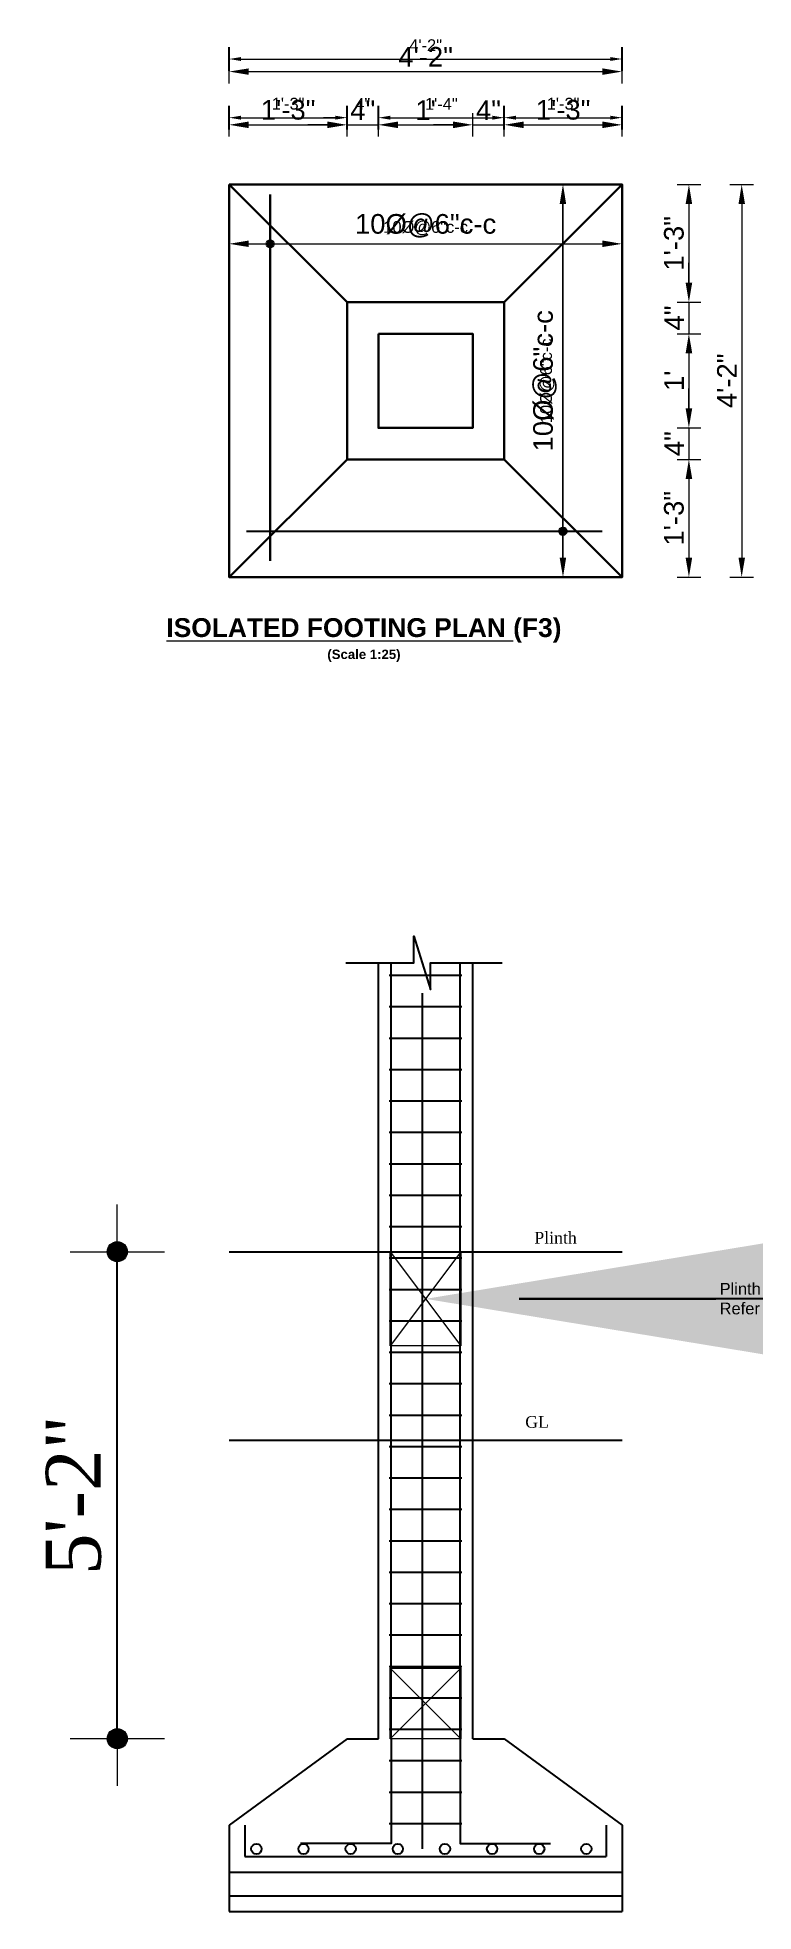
# Model space of a CAD drawing. Header units: inches. Extents: x 897 to 49934, y -34925 to -18564.
# Drawn here: x 24308.6 to 24399.7, y -33831 to -33592.4 of the extents above; entities that cross this region are included whole.
import ezdxf
from ezdxf import colors
from ezdxf.entities.mleader import LeaderData, LeaderLine
from ezdxf.math import Vec2, Vec3

# ---------------------------------------------------------------- set-up
doc = ezdxf.new("R2010")
doc.units = ezdxf.units.IN
doc.header["$LTSCALE"] = 35
doc.header["$MEASUREMENT"] = 0
doc.header["$PDMODE"] = 34
doc.layers.add('DW', color=10, linetype='Continuous')
for name, color, linetype, lineweight in [('IES_WR_Dimension', 7, 'Continuous', 15), ('IES_WR_Rebar-Main', 1, 'Continuous', 30), ('IES_WR_Stirrups', 6, 'Continuous', 25), ('IES_WR_Text Structure', 70, 'Continuous', 20), ('SES-Access Road', 2, 'Continuous', 15), ('SES-DIMENSION', 142, 'Continuous', 13), ('SES-Leader', 2, 'Continuous', 15), ('SES-Wall Plan', 6, 'Continuous', 30), ('TEXT', 231, 'Continuous', 20)]:
    doc.layers.add(name, color=color, linetype=linetype, lineweight=lineweight)
doc.styles.add('7 INCH', font='times.ttf', dxfattribs={"height": 7})
doc.styles.add('Arial', font='arial.ttf')
doc.styles.add('Arial Annotation', font='arial.ttf', dxfattribs={"height": 0.06})
doc.styles.get("Standard").update_dxf_attribs({"font": 'arial.ttf'})
doc.dimstyles.new('7 INCH', dxfattribs={"dimscale": 0, "dimtxt": 7, "dimasz": 1, "dimexe": 2, "dimexo": 9, "dimgap": 2, "dimtad": 1, "dimdec": 0, "dimzin": 3, "dimdsep": 46, "dimlunit": 4, "dimtxsty": '7 INCH', "dimblk": 'DIM', "dimcen": 3, "dimdle": 3, "dimse1": 1, "dimse2": 1, "dimclrd": 256, "dimclre": 256, "dimclrt": 7, "dimadec": 1, "dimazin": 2, "dimtfac": 1, "dimtdec": 0, "dimtix": 1, "dimtofl": 0, "dimtmove": 2, "dimatfit": 3, "dimldrblk": 'ARW', "dimfxl": 2, "dimfrac": 2, "dimtolj": 2, "dimtzin": 0, "dimarcsym": 0})
doc.dimstyles.new('ISO-25', dxfattribs={"dimtxt": 2.5, "dimasz": 2.5, "dimexe": 1.5, "dimexo": 0.625, "dimtad": 1, "dimdec": 0, "dimlunit": 4, "dimtxsty": 'Standard', "dimcen": 2.5, "dimclrd": 256, "dimclre": 256, "dimclrt": 3, "dimadec": 0, "dimazin": 0, "dimtfac": 1, "dimtdec": 0, "dimtix": 1, "dimtmove": 0, "dimatfit": 3, "dimfxl": 1.5, "dimfxlon": 1, "dimlwd": -1, "dimlwe": -1, "dimarcsym": 0})
doc.dimstyles.new('SECS', dxfattribs={"dimtxt": 0.06, "dimasz": 0.06, "dimexe": 0.06, "dimexo": 0, "dimgap": 0.04, "dimtad": 1, "dimdec": 0, "dimzin": 3, "dimdsep": 46, "dimlunit": 4, "dimtxsty": 'Arial', "dimcen": 1.25, "dimclrd": 256, "dimclrt": 3, "dimadec": 0, "dimazin": 0, "dimtfac": 1, "dimtdec": 0, "dimtix": 1, "dimtofl": 0, "dimtmove": 2, "dimatfit": 1, "dimfxl": 0.06, "dimfxlon": 1, "dimtolj": 1, "dimtzin": 0, "dimlwd": -1, "dimarcsym": 0})

msp = doc.modelspace()

# ---------------------------------------------------------------- texts
at = {"layer": 'IES_WR_Text Structure', "insert": (24319.46, -33666.34), "char_height": 2.4, "width": 61.3817, "attachment_point": 1, "style": 'Arial Annotation'}
msp.add_mtext('\\pxqc;{\\fArial|b1|i0|c0|p34;\\LISOLATED FOOTING PLAN\\l (F3)\\P\\H0.5x;(Scale 1:25)}', dxfattribs=at)
at = {"layer": 'TEXT', "style": '7 INCH'}
for s, p in [('Plinth', (24371.83, -33745.97)), ('GL', (24370.68, -33769.42))]:
    msp.add_text(s, height=1.5, dxfattribs=at).set_placement(p)

# ---------------------------------------------------------------- blocks, each defined once
blk = doc.blocks.new('*D896')
at = {"layer": 'Defpoints', "color": 0, "transparency": 16777216}
for p in [(24333, -33618.68), (24383, -33618.68), (24383, -33618.68)]:
    blk.add_point(p, dxfattribs=at)
at = {"layer": 'SES-DIMENSION', "transparency": 16777216}
for p, q in [((24333, -33618.68), (24333, -33617.18)), ((24383, -33618.68), (24383, -33617.18)), ((24335.5, -33618.68), (24380.5, -33618.68))]:
    blk.add_line(p, q, dxfattribs=at)
for points in [[(24335.5, -33618.26), (24335.5, -33619.09), (24333, -33618.68)], [(24380.5, -33618.26), (24380.5, -33619.09), (24383, -33618.68)]]:
    blk.add_solid(points, dxfattribs=at)
at = {"layer": 'SES-DIMENSION', "color": 3, "transparency": 16777216, "insert": (24358, -33616.39), "char_height": 2.5, "attachment_point": 5}
blk.add_mtext('10%%C@6"c-c', dxfattribs=at)
blk = doc.blocks.new('*D897')
at = {"layer": 'Defpoints', "color": 0, "transparency": 16777216}
for p in [(24375.48, -33611.12), (24383, -33611.12), (24383, -33661.12)]:
    blk.add_point(p, dxfattribs=at)
at = {"layer": 'SES-DIMENSION', "transparency": 16777216}
for p, q in [((24376.98, -33611.12), (24373.98, -33611.12)), ((24375.48, -33658.62), (24375.48, -33613.62)), ((24376.98, -33661.12), (24373.98, -33661.12))]:
    blk.add_line(p, q, dxfattribs=at)
for points in [[(24375.06, -33613.62), (24375.89, -33613.62), (24375.48, -33611.12)], [(24375.06, -33658.62), (24375.89, -33658.62), (24375.48, -33661.12)]]:
    blk.add_solid(points, dxfattribs=at)
at = {"layer": 'SES-DIMENSION', "color": 3, "transparency": 16777216, "insert": (24373.19, -33636.12), "char_height": 2.5, "attachment_point": 5, "rotation": 90}
blk.add_mtext('10%%C@6"c-c', dxfattribs=at)
blk = doc.blocks.new('*D1149')
at = {"layer": 'Defpoints', "color": 0, "transparency": 16777216}
for p in [(24333, -33611.12), (24383, -33611.12), (24383, -33618.68)]:
    blk.add_point(p, dxfattribs=at)
at = {"layer": 'IES_WR_Dimension', "color": 0, "lineweight": -2, "transparency": 16777216}
for p, q in [((24333, -33617.18), (24333, -33620.18)), ((24383, -33617.18), (24383, -33620.18))]:
    blk.add_line(p, q, dxfattribs=at)
at = {"layer": 'IES_WR_Dimension', "transparency": 16777216}
blk.add_line((24334.5, -33618.68), (24381.5, -33618.68), dxfattribs=at)
for points in [[(24334.5, -33618.43), (24334.5, -33618.93), (24333, -33618.68)], [(24381.5, -33618.43), (24381.5, -33618.93), (24383, -33618.68)]]:
    blk.add_solid(points, dxfattribs=at)
at = {"layer": 'IES_WR_Dimension', "color": 3, "transparency": 16777216, "insert": (24358, -33616.68), "char_height": 1.5, "attachment_point": 5, "style": 'Arial'}
blk.add_mtext('\\A1;10%%C@6"c-c', dxfattribs=at)
blk = doc.blocks.new('*D1152')
at = {"layer": 'Defpoints', "color": 0, "transparency": 16777216}
for p in [(24383, -33611.12), (24375.48, -33661.12), (24383, -33661.12)]:
    blk.add_point(p, dxfattribs=at)
at = {"layer": 'IES_WR_Dimension', "color": 0, "lineweight": -2, "transparency": 16777216}
for p, q in [((24376.98, -33611.12), (24373.98, -33611.12)), ((24376.98, -33661.12), (24373.98, -33661.12))]:
    blk.add_line(p, q, dxfattribs=at)
at = {"layer": 'IES_WR_Dimension', "transparency": 16777216}
blk.add_line((24375.48, -33612.62), (24375.48, -33659.62), dxfattribs=at)
for points in [[(24375.23, -33612.62), (24375.73, -33612.62), (24375.48, -33611.12)], [(24375.23, -33659.62), (24375.73, -33659.62), (24375.48, -33661.12)]]:
    blk.add_solid(points, dxfattribs=at)
at = {"layer": 'IES_WR_Dimension', "color": 3, "transparency": 16777216, "insert": (24373.48, -33636.12), "char_height": 1.5, "attachment_point": 5, "rotation": 90, "style": 'Arial'}
blk.add_mtext('\\A1;10%%C@6"c-c', dxfattribs=at)
blk = doc.blocks.new('*D1155')
at = {"layer": 'Defpoints', "color": 0, "transparency": 16777216}
for p in [(24348, -33602.62), (24333, -33611.12), (24348, -33626.12)]:
    blk.add_point(p, dxfattribs=at)
at = {"layer": 'IES_WR_Dimension', "color": 0, "lineweight": -2, "transparency": 16777216}
for p, q in [((24333, -33604.12), (24333, -33601.12)), ((24348, -33604.12), (24348, -33601.12))]:
    blk.add_line(p, q, dxfattribs=at)
at = {"layer": 'IES_WR_Dimension', "transparency": 16777216}
blk.add_line((24334.5, -33602.62), (24346.5, -33602.62), dxfattribs=at)
for points in [[(24334.5, -33602.37), (24334.5, -33602.87), (24333, -33602.62)], [(24346.5, -33602.37), (24346.5, -33602.87), (24348, -33602.62)]]:
    blk.add_solid(points, dxfattribs=at)
at = {"layer": 'IES_WR_Dimension', "color": 3, "transparency": 16777216, "insert": (24340.5, -33600.85), "char_height": 1.5, "attachment_point": 5, "style": 'Arial'}
blk.add_mtext('\\A1;1\'-3"', dxfattribs=at)
blk = doc.blocks.new('*D1158')
at = {"layer": 'Defpoints', "color": 0, "transparency": 16777216}
for p in [(24352, -33602.62), (24348, -33626.12), (24352, -33630.12)]:
    blk.add_point(p, dxfattribs=at)
at = {"layer": 'IES_WR_Dimension', "transparency": 16777216}
for p, q in [((24346.5, -33602.62), (24345, -33602.62)), ((24353.5, -33602.62), (24355, -33602.62))]:
    blk.add_line(p, q, dxfattribs=at)
at = {"layer": 'IES_WR_Dimension', "color": 0, "lineweight": -2, "transparency": 16777216}
for p, q in [((24348, -33604.12), (24348, -33601.12)), ((24352, -33604.12), (24352, -33601.12))]:
    blk.add_line(p, q, dxfattribs=at)
at = {"layer": 'IES_WR_Dimension', "transparency": 16777216}
for points in [[(24346.5, -33602.37), (24346.5, -33602.87), (24348, -33602.62)], [(24353.5, -33602.37), (24353.5, -33602.87), (24352, -33602.62)]]:
    blk.add_solid(points, dxfattribs=at)
at = {"layer": 'IES_WR_Dimension', "color": 3, "transparency": 16777216, "insert": (24350, -33600.87), "char_height": 1.5, "attachment_point": 5, "style": 'Arial'}
blk.add_mtext('\\A1;4"', dxfattribs=at)
blk = doc.blocks.new('*D1161')
at = {"layer": 'Defpoints', "color": 0, "transparency": 16777216}
for p in [(24368, -33602.62), (24368, -33626.12), (24352, -33630.12)]:
    blk.add_point(p, dxfattribs=at)
at = {"layer": 'IES_WR_Dimension', "color": 0, "lineweight": -2, "transparency": 16777216}
for p, q in [((24352, -33604.12), (24352, -33601.12)), ((24368, -33604.12), (24368, -33601.12))]:
    blk.add_line(p, q, dxfattribs=at)
at = {"layer": 'IES_WR_Dimension', "transparency": 16777216}
blk.add_line((24353.5, -33602.62), (24366.5, -33602.62), dxfattribs=at)
for points in [[(24353.5, -33602.37), (24353.5, -33602.87), (24352, -33602.62)], [(24366.5, -33602.37), (24366.5, -33602.87), (24368, -33602.62)]]:
    blk.add_solid(points, dxfattribs=at)
at = {"layer": 'IES_WR_Dimension', "color": 3, "transparency": 16777216, "insert": (24360, -33600.87), "char_height": 1.5, "attachment_point": 5, "style": 'Arial'}
blk.add_mtext('\\A1;1\'-4"', dxfattribs=at)
blk = doc.blocks.new('*D1164')
at = {"layer": 'Defpoints', "color": 0, "transparency": 16777216}
for p in [(24383, -33602.62), (24383, -33611.12), (24368, -33626.12)]:
    blk.add_point(p, dxfattribs=at)
at = {"layer": 'IES_WR_Dimension', "color": 0, "lineweight": -2, "transparency": 16777216}
for p, q in [((24368, -33604.12), (24368, -33601.12)), ((24383, -33604.12), (24383, -33601.12))]:
    blk.add_line(p, q, dxfattribs=at)
at = {"layer": 'IES_WR_Dimension', "transparency": 16777216}
blk.add_line((24369.5, -33602.62), (24381.5, -33602.62), dxfattribs=at)
for points in [[(24369.5, -33602.37), (24369.5, -33602.87), (24368, -33602.62)], [(24381.5, -33602.37), (24381.5, -33602.87), (24383, -33602.62)]]:
    blk.add_solid(points, dxfattribs=at)
at = {"layer": 'IES_WR_Dimension', "color": 3, "transparency": 16777216, "insert": (24375.5, -33600.85), "char_height": 1.5, "attachment_point": 5, "style": 'Arial'}
blk.add_mtext('\\A1;1\'-3"', dxfattribs=at)
blk = doc.blocks.new('*D1167')
at = {"layer": 'Defpoints', "color": 0, "transparency": 16777216}
for p in [(24383, -33595.15), (24333, -33611.12), (24383, -33611.12)]:
    blk.add_point(p, dxfattribs=at)
at = {"layer": 'IES_WR_Dimension', "color": 0, "lineweight": -2, "transparency": 16777216}
for p, q in [((24333, -33596.65), (24333, -33593.65)), ((24383, -33596.65), (24383, -33593.65))]:
    blk.add_line(p, q, dxfattribs=at)
at = {"layer": 'IES_WR_Dimension', "transparency": 16777216}
blk.add_line((24334.5, -33595.15), (24381.5, -33595.15), dxfattribs=at)
for points in [[(24334.5, -33594.9), (24334.5, -33595.4), (24333, -33595.15)], [(24381.5, -33594.9), (24381.5, -33595.4), (24383, -33595.15)]]:
    blk.add_solid(points, dxfattribs=at)
at = {"layer": 'IES_WR_Dimension', "color": 3, "transparency": 16777216, "insert": (24358, -33593.39), "char_height": 1.5, "attachment_point": 5, "style": 'Arial'}
blk.add_mtext('\\A1;4\'-2"', dxfattribs=at)
blk = doc.blocks.new('*U898')
at = {"layer": 'DW', "ltscale": 0.1}
blk.add_circle((1.46, 0.96), 0.653, dxfattribs=at)
blk = doc.blocks.new('*U899')
at = {"layer": 'DW', "color": 0, "linetype": 'ByBlock', "lineweight": -2, "transparency": 16777216}
for p in [(24335, -33824), (24341, -33824), (24347, -33824), (24353, -33824), (24359, -33824), (24365, -33824), (24371, -33824), (24377, -33824)]:
    blk.add_blockref('*U898', p, dxfattribs=at)
blk = doc.blocks.new('*U900')
at = {"layer": 'DW', "ltscale": 0.1}
blk.add_line((3.25, 4.24), (3.25, -5.02), dxfattribs=at)
blk = doc.blocks.new('*U901')
at = {"layer": 'DW', "color": 0, "linetype": 'ByBlock', "lineweight": -2, "transparency": 16777216, "rotation": 90}
for p in [(24357.61, -33715.04), (24357.61, -33719.04), (24357.61, -33723.04), (24357.61, -33727.04), (24357.61, -33731.04), (24357.61, -33735.04), (24357.61, -33739.04), (24357.61, -33743.04), (24357.61, -33747.04), (24357.61, -33751.04), (24357.61, -33755.04), (24357.61, -33759.04), (24357.61, -33763.04), (24357.61, -33767.04), (24357.61, -33771.04), (24357.61, -33775.04), (24357.61, -33779.04), (24357.61, -33783.04), (24357.61, -33787.04), (24357.61, -33791.04), (24357.61, -33795.04), (24357.61, -33799.04), (24357.61, -33803.04), (24357.61, -33807.04), (24357.61, -33811.04), (24357.61, -33815.04), (24357.61, -33819.04), (24357.61, -33823.04)]:
    blk.add_blockref('*U900', p, dxfattribs=at)
blk = doc.blocks.new('*D902')
at = {"layer": 'Defpoints', "color": 0, "transparency": 16777216}
for p in [(24348, -33603.53), (24333, -33611.12), (24348, -33626.12)]:
    blk.add_point(p, dxfattribs=at)
at = {"layer": 'SES-DIMENSION', "transparency": 16777216}
for p, q in [((24333, -33605.03), (24333, -33602.03)), ((24348, -33605.03), (24348, -33602.03)), ((24335.5, -33603.53), (24345.5, -33603.53))]:
    blk.add_line(p, q, dxfattribs=at)
for points in [[(24335.5, -33603.11), (24335.5, -33603.95), (24333, -33603.53)], [(24345.5, -33603.11), (24345.5, -33603.95), (24348, -33603.53)]]:
    blk.add_solid(points, dxfattribs=at)
at = {"layer": 'SES-DIMENSION', "color": 3, "transparency": 16777216, "insert": (24340.5, -33601.63), "char_height": 2.5, "attachment_point": 5}
blk.add_mtext('1\'-3"', dxfattribs=at)
blk = doc.blocks.new('*D903')
at = {"layer": 'Defpoints', "color": 0, "transparency": 16777216}
for p in [(24352, -33603.53), (24348, -33626.12), (24352, -33630.12)]:
    blk.add_point(p, dxfattribs=at)
at = {"layer": 'SES-DIMENSION', "transparency": 16777216}
for p, q in [((24348, -33605.03), (24348, -33602.03)), ((24352, -33605.03), (24352, -33602.03)), ((24345.5, -33603.53), (24343, -33603.53)), ((24348, -33603.53), (24352, -33603.53)), ((24354.5, -33603.53), (24357, -33603.53))]:
    blk.add_line(p, q, dxfattribs=at)
for points in [[(24345.5, -33603.11), (24345.5, -33603.95), (24348, -33603.53)], [(24354.5, -33603.11), (24354.5, -33603.95), (24352, -33603.53)]]:
    blk.add_solid(points, dxfattribs=at)
at = {"layer": 'SES-DIMENSION', "color": 3, "transparency": 16777216, "insert": (24350, -33601.66), "char_height": 2.5, "attachment_point": 5}
blk.add_mtext('4"', dxfattribs=at)
blk = doc.blocks.new('*D904')
at = {"layer": 'Defpoints', "color": 0, "transparency": 16777216}
for p in [(24364, -33603.53), (24352, -33630.12), (24364, -33630.12)]:
    blk.add_point(p, dxfattribs=at)
at = {"layer": 'SES-DIMENSION', "transparency": 16777216}
for p, q in [((24352, -33605.03), (24352, -33602.03)), ((24364, -33605.03), (24364, -33602.03)), ((24354.5, -33603.53), (24361.5, -33603.53))]:
    blk.add_line(p, q, dxfattribs=at)
for points in [[(24354.5, -33603.11), (24354.5, -33603.95), (24352, -33603.53)], [(24361.5, -33603.11), (24361.5, -33603.95), (24364, -33603.53)]]:
    blk.add_solid(points, dxfattribs=at)
at = {"layer": 'SES-DIMENSION', "color": 3, "transparency": 16777216, "insert": (24358, -33601.65), "char_height": 2.5, "attachment_point": 5}
blk.add_mtext("1'", dxfattribs=at)
blk = doc.blocks.new('*D905')
at = {"layer": 'Defpoints', "color": 0, "transparency": 16777216}
for p in [(24368, -33603.53), (24368, -33626.12), (24364, -33630.12)]:
    blk.add_point(p, dxfattribs=at)
at = {"layer": 'SES-DIMENSION', "transparency": 16777216}
for p, q in [((24364, -33605.03), (24364, -33602.03)), ((24368, -33605.03), (24368, -33602.03)), ((24361.5, -33603.53), (24359, -33603.53)), ((24364, -33603.53), (24368, -33603.53)), ((24370.5, -33603.53), (24373, -33603.53))]:
    blk.add_line(p, q, dxfattribs=at)
for points in [[(24361.5, -33603.11), (24361.5, -33603.95), (24364, -33603.53)], [(24370.5, -33603.11), (24370.5, -33603.95), (24368, -33603.53)]]:
    blk.add_solid(points, dxfattribs=at)
at = {"layer": 'SES-DIMENSION', "color": 3, "transparency": 16777216, "insert": (24366, -33601.66), "char_height": 2.5, "attachment_point": 5}
blk.add_mtext('4"', dxfattribs=at)
blk = doc.blocks.new('*D906')
at = {"layer": 'Defpoints', "color": 0, "transparency": 16777216}
for p in [(24383, -33603.53), (24383, -33611.12), (24368, -33626.12)]:
    blk.add_point(p, dxfattribs=at)
at = {"layer": 'SES-DIMENSION', "transparency": 16777216}
for p, q in [((24368, -33605.03), (24368, -33602.03)), ((24383, -33605.03), (24383, -33602.03)), ((24370.5, -33603.53), (24380.5, -33603.53))]:
    blk.add_line(p, q, dxfattribs=at)
for points in [[(24370.5, -33603.11), (24370.5, -33603.95), (24368, -33603.53)], [(24380.5, -33603.11), (24380.5, -33603.95), (24383, -33603.53)]]:
    blk.add_solid(points, dxfattribs=at)
at = {"layer": 'SES-DIMENSION', "color": 3, "transparency": 16777216, "insert": (24375.5, -33601.63), "char_height": 2.5, "attachment_point": 5}
blk.add_mtext('1\'-3"', dxfattribs=at)
blk = doc.blocks.new('*D907')
at = {"layer": 'Defpoints', "color": 0, "transparency": 16777216}
for p in [(24383, -33596.75), (24333, -33611.12), (24383, -33611.12)]:
    blk.add_point(p, dxfattribs=at)
at = {"layer": 'SES-DIMENSION', "transparency": 16777216}
for p, q in [((24333, -33598.25), (24333, -33595.25)), ((24383, -33598.25), (24383, -33595.25)), ((24335.5, -33596.75), (24380.5, -33596.75))]:
    blk.add_line(p, q, dxfattribs=at)
for points in [[(24335.5, -33596.34), (24335.5, -33597.17), (24333, -33596.75)], [(24380.5, -33596.34), (24380.5, -33597.17), (24383, -33596.75)]]:
    blk.add_solid(points, dxfattribs=at)
at = {"layer": 'SES-DIMENSION', "color": 3, "transparency": 16777216, "insert": (24358, -33594.87), "char_height": 2.5, "attachment_point": 5}
blk.add_mtext('4\'-2"', dxfattribs=at)
blk = doc.blocks.new('*D908')
at = {"layer": 'Defpoints', "color": 0, "transparency": 16777216}
for p in [(24383, -33611.12), (24368, -33626.12), (24391.51, -33626.12)]:
    blk.add_point(p, dxfattribs=at)
at = {"layer": 'SES-DIMENSION', "transparency": 16777216}
for p, q in [((24390.01, -33611.12), (24393.01, -33611.12)), ((24391.51, -33613.62), (24391.51, -33623.62)), ((24390.01, -33626.12), (24393.01, -33626.12))]:
    blk.add_line(p, q, dxfattribs=at)
for points in [[(24391.09, -33613.62), (24391.93, -33613.62), (24391.51, -33611.12)], [(24391.09, -33623.62), (24391.93, -33623.62), (24391.51, -33626.12)]]:
    blk.add_solid(points, dxfattribs=at)
at = {"layer": 'SES-DIMENSION', "color": 3, "transparency": 16777216, "insert": (24389.61, -33618.62), "char_height": 2.5, "attachment_point": 5, "rotation": 90}
blk.add_mtext('1\'-3"', dxfattribs=at)
blk = doc.blocks.new('*D909')
at = {"layer": 'Defpoints', "color": 0, "transparency": 16777216}
for p in [(24368, -33626.12), (24364, -33630.12), (24391.51, -33630.12)]:
    blk.add_point(p, dxfattribs=at)
at = {"layer": 'SES-DIMENSION', "transparency": 16777216}
for p, q in [((24391.51, -33623.62), (24391.51, -33621.12)), ((24390.01, -33626.12), (24393.01, -33626.12)), ((24391.51, -33626.12), (24391.51, -33630.12)), ((24390.01, -33630.12), (24393.01, -33630.12)), ((24391.51, -33632.62), (24391.51, -33635.12))]:
    blk.add_line(p, q, dxfattribs=at)
for points in [[(24391.09, -33623.62), (24391.93, -33623.62), (24391.51, -33626.12)], [(24391.09, -33632.62), (24391.93, -33632.62), (24391.51, -33630.12)]]:
    blk.add_solid(points, dxfattribs=at)
at = {"layer": 'SES-DIMENSION', "color": 3, "transparency": 16777216, "insert": (24389.64, -33628.12), "char_height": 2.5, "attachment_point": 5, "rotation": 90}
blk.add_mtext('4"', dxfattribs=at)
blk = doc.blocks.new('*D910')
at = {"layer": 'Defpoints', "color": 0, "transparency": 16777216}
for p in [(24364, -33630.12), (24364, -33642.12), (24391.51, -33642.12)]:
    blk.add_point(p, dxfattribs=at)
at = {"layer": 'SES-DIMENSION', "transparency": 16777216}
for p, q in [((24390.01, -33630.12), (24393.01, -33630.12)), ((24391.51, -33632.62), (24391.51, -33639.62)), ((24390.01, -33642.12), (24393.01, -33642.12))]:
    blk.add_line(p, q, dxfattribs=at)
for points in [[(24391.09, -33632.62), (24391.93, -33632.62), (24391.51, -33630.12)], [(24391.09, -33639.62), (24391.93, -33639.62), (24391.51, -33642.12)]]:
    blk.add_solid(points, dxfattribs=at)
at = {"layer": 'SES-DIMENSION', "color": 3, "transparency": 16777216, "insert": (24389.63, -33636.12), "char_height": 2.5, "attachment_point": 5, "rotation": 90}
blk.add_mtext("1'", dxfattribs=at)
blk = doc.blocks.new('*D911')
at = {"layer": 'Defpoints', "color": 0, "transparency": 16777216}
for p in [(24364, -33642.12), (24368, -33646.12), (24391.51, -33646.12)]:
    blk.add_point(p, dxfattribs=at)
at = {"layer": 'SES-DIMENSION', "transparency": 16777216}
for p, q in [((24391.51, -33639.62), (24391.51, -33637.12)), ((24390.01, -33642.12), (24393.01, -33642.12)), ((24391.51, -33642.12), (24391.51, -33646.12)), ((24390.01, -33646.12), (24393.01, -33646.12)), ((24391.51, -33648.62), (24391.51, -33651.12))]:
    blk.add_line(p, q, dxfattribs=at)
for points in [[(24391.09, -33639.62), (24391.93, -33639.62), (24391.51, -33642.12)], [(24391.09, -33648.62), (24391.93, -33648.62), (24391.51, -33646.12)]]:
    blk.add_solid(points, dxfattribs=at)
at = {"layer": 'SES-DIMENSION', "color": 3, "transparency": 16777216, "insert": (24389.64, -33644.12), "char_height": 2.5, "attachment_point": 5, "rotation": 90}
blk.add_mtext('4"', dxfattribs=at)
blk = doc.blocks.new('*D912')
at = {"layer": 'Defpoints', "color": 0, "transparency": 16777216}
for p in [(24368, -33646.12), (24383, -33661.12), (24391.51, -33661.12)]:
    blk.add_point(p, dxfattribs=at)
at = {"layer": 'SES-DIMENSION', "transparency": 16777216}
for p, q in [((24390.01, -33646.12), (24393.01, -33646.12)), ((24391.51, -33648.62), (24391.51, -33658.62)), ((24390.01, -33661.12), (24393.01, -33661.12))]:
    blk.add_line(p, q, dxfattribs=at)
for points in [[(24391.09, -33648.62), (24391.93, -33648.62), (24391.51, -33646.12)], [(24391.09, -33658.62), (24391.93, -33658.62), (24391.51, -33661.12)]]:
    blk.add_solid(points, dxfattribs=at)
at = {"layer": 'SES-DIMENSION', "color": 3, "transparency": 16777216, "insert": (24389.61, -33653.62), "char_height": 2.5, "attachment_point": 5, "rotation": 90}
blk.add_mtext('1\'-3"', dxfattribs=at)
blk = doc.blocks.new('*D913')
at = {"layer": 'Defpoints', "color": 0, "transparency": 16777216}
for p in [(24383, -33611.12), (24383, -33661.12), (24398.23, -33661.12)]:
    blk.add_point(p, dxfattribs=at)
at = {"layer": 'SES-DIMENSION', "transparency": 16777216}
for p, q in [((24396.73, -33611.12), (24399.73, -33611.12)), ((24398.23, -33613.62), (24398.23, -33658.62)), ((24396.73, -33661.12), (24399.73, -33661.12))]:
    blk.add_line(p, q, dxfattribs=at)
for points in [[(24397.82, -33613.62), (24398.65, -33613.62), (24398.23, -33611.12)], [(24397.82, -33658.62), (24398.65, -33658.62), (24398.23, -33661.12)]]:
    blk.add_solid(points, dxfattribs=at)
at = {"layer": 'SES-DIMENSION', "color": 3, "transparency": 16777216, "insert": (24396.35, -33636.12), "char_height": 2.5, "attachment_point": 5, "rotation": 90}
blk.add_mtext('4\'-2"', dxfattribs=at)
blk = doc.blocks.new('DIM')
at = {"layer": 'SES-DIMENSION'}
h = blk.add_hatch(color=256, dxfattribs=at)
h.paths.add_polyline_path([(0, 1.28), (0, 0), (1.28, 0, 0.414214)])
h.paths.add_polyline_path([(1.28, 0), (0, 0), (0, -1.28, 0.414214)])
h.paths.add_polyline_path([(0, 0), (-1.28, 0, 0.414214), (0, -1.28)])
h.paths.add_polyline_path([(0, 1.28, 0.414214), (-1.28, 0), (0, 0)])
for p, q in [((0, 6), (0, -6)), ((-6, 0), (6, 0))]:
    blk.add_line(p, q, dxfattribs=at)
blk.add_circle((0, 0), 1.28, dxfattribs=at)
blk = doc.blocks.new('*D1076')
at = {"layer": 'Defpoints', "color": 0, "transparency": 16777216}
for p in [(24318.76, -33747), (24352, -33747), (24352, -33809)]:
    blk.add_point(p, dxfattribs=at)
at = {"layer": 'SES-Access Road', "lineweight": -2, "transparency": 16777216}
blk.add_line((24318.76, -33808), (24318.76, -33748), dxfattribs=at)
for p, rotation in [((24318.76, -33747), 90), ((24318.76, -33809), 270)]:
    blk.add_blockref('DIM', p, dxfattribs=dict(at, rotation=rotation))
at = {"layer": 'SES-Access Road', "color": 7, "transparency": 16777216, "insert": (24313.2, -33778), "char_height": 7, "attachment_point": 5, "rotation": 90, "style": '7 INCH'}
blk.add_mtext('\\A2;5\'-2"', dxfattribs=at)
blk = doc.blocks.new('ARW')
at = {"layer": 'SES-DIMENSION'}
blk.add_lwpolyline([(10, 0, 0, 6, 0), (0, 0, 0, 0, 0), (10, 0, 0, 0, 0)], format="xyseb", dxfattribs=at)

# ---------------------------------------------------------------- dimensions: what is measured, and where the dimension line sits
at = {"layer": 'IES_WR_Dimension'}
for base, p1, p2, picture, middle in [((24383, -33595.15), (24333, -33611.12), (24383, -33611.12), '*D1167', (24358, -33593.39)), ((24348, -33602.62), (24333, -33611.12), (24348, -33626.12), '*D1155', (24340.5, -33600.85)), ((24352, -33602.62), (24348, -33626.12), (24352, -33630.12), '*D1158', (24350, -33600.87)), ((24368, -33602.62), (24352, -33630.12), (24368, -33626.12), '*D1161', (24360, -33600.87)), ((24383, -33602.62), (24368, -33626.12), (24383, -33611.12), '*D1164', (24375.5, -33600.85))]:
    dim = msp.add_linear_dim(base=base, p1=p1, p2=p2, dimstyle='SECS', override={"dimscale": 0, "dimtix": 1, "dimtofl": 0, "dimtmove": 1, "dimatfit": 1}, dxfattribs=at)
    dim.commit()
    dim.dimension.update_dxf_attribs({"geometry": picture, "text_midpoint": middle})
for p1, p2, distance, picture, middle in [((24333, -33611.12), (24383, -33611.12), -7.55, '*D1149', (24358, -33616.68)), ((24383, -33611.12), (24383, -33661.12), -7.52, '*D1152', (24373.48, -33636.12))]:
    dim = msp.add_aligned_dim(p1=p1, p2=p2, distance=distance, text='10%%C@6"c-c', dimstyle='SECS', override={"dimscale": 0, "dimtix": 1, "dimtofl": 0, "dimtmove": 1, "dimatfit": 1}, dxfattribs=at)
    dim.commit()
    dim.dimension.update_dxf_attribs({"geometry": picture, "text_midpoint": middle})
at = {"layer": 'SES-Access Road'}
dim = msp.add_linear_dim(base=(24318.76, -33747), p1=(24352, -33809), p2=(24352, -33747), angle=90, dimstyle='7 INCH', override={"dimscale": 1}, dxfattribs=at)
dim.commit()
dim.dimension.update_dxf_attribs({"geometry": '*D1076', "text_midpoint": (24313.2, -33778)})
at = {"layer": 'SES-DIMENSION'}
for base, p2, picture, middle in [((24383, -33596.75), (24383, -33611.12), '*D907', (24358, -33594.87)), ((24348, -33603.53), (24348, -33626.12), '*D902', (24340.5, -33601.63))]:
    dim = msp.add_linear_dim(base=base, p1=(24333, -33611.12), p2=p2, dimstyle='ISO-25', dxfattribs=at)
    dim.commit()
    dim.dimension.update_dxf_attribs({"geometry": picture, "text_midpoint": middle})
for base, p1, p2, picture, middle in [((24352, -33603.53), (24348, -33626.12), (24352, -33630.12), '*D903', (24350, -33601.66)), ((24364, -33603.53), (24352, -33630.12), (24364, -33630.12), '*D904', (24358, -33601.65)), ((24368, -33603.53), (24364, -33630.12), (24368, -33626.12), '*D905', (24366, -33601.66)), ((24383, -33603.53), (24368, -33626.12), (24383, -33611.12), '*D906', (24375.5, -33601.63))]:
    dim = msp.add_linear_dim(base=base, p1=p1, p2=p2, dimstyle='ISO-25', override={"dimtmove": 1}, dxfattribs=at)
    dim.commit()
    dim.dimension.update_dxf_attribs({"geometry": picture, "text_midpoint": middle})
for base, p2, picture, middle in [((24391.51, -33626.12), (24368, -33626.12), '*D908', (24389.61, -33618.62)), ((24398.23, -33661.12), (24383, -33661.12), '*D913', (24396.35, -33636.12))]:
    dim = msp.add_linear_dim(base=base, p1=(24383, -33611.12), p2=p2, angle=90, dimstyle='ISO-25', dxfattribs=at)
    dim.commit()
    dim.dimension.update_dxf_attribs({"geometry": picture, "text_midpoint": middle})
dim = msp.add_linear_dim(base=(24375.48, -33611.12), p1=(24383, -33661.12), p2=(24383, -33611.12), angle=90, text='10%%C@6"c-c', dimstyle='ISO-25', dxfattribs=at)
dim.commit()
dim.dimension.update_dxf_attribs({"geometry": '*D897', "text_midpoint": (24373.19, -33636.12)})
dim = msp.add_linear_dim(base=(24383, -33618.68), p1=(24333, -33618.68), p2=(24383, -33618.68), text='10%%C@6"c-c', dimstyle='ISO-25', dxfattribs=at)
dim.commit()
dim.dimension.update_dxf_attribs({"geometry": '*D896', "text_midpoint": (24358, -33616.39)})
for base, p1, p2, picture, middle in [((24391.51, -33630.12), (24368, -33626.12), (24364, -33630.12), '*D909', (24389.64, -33628.12)), ((24391.51, -33642.12), (24364, -33630.12), (24364, -33642.12), '*D910', (24389.63, -33636.12)), ((24391.51, -33646.12), (24364, -33642.12), (24368, -33646.12), '*D911', (24389.64, -33644.12)), ((24391.51, -33661.12), (24368, -33646.12), (24383, -33661.12), '*D912', (24389.61, -33653.62))]:
    dim = msp.add_linear_dim(base=base, p1=p1, p2=p2, angle=90, dimstyle='ISO-25', override={"dimtmove": 1}, dxfattribs=at)
    dim.commit()
    dim.dimension.update_dxf_attribs({"geometry": picture, "text_midpoint": middle})

# ---------------------------------------------------------------- hatches: boundary and pattern name
at = {"layer": 'DW', "ltscale": 0.1}
h = msp.add_hatch(color=256, dxfattribs=at)
h.dxf.hatch_style = 1
h.paths.add_polyline_path([(24338.7, -33618.68), (24337.75, -33618.68, 1)])
h.paths.add_polyline_path([(24337.75, -33618.68), (24338.7, -33618.68, 1)])
h = msp.add_hatch(color=256, dxfattribs=at)
h.dxf.hatch_style = 1
h.paths.add_polyline_path([(24375.95, -33655.28), (24375, -33655.28, 1)])
h.paths.add_polyline_path([(24375, -33655.28), (24375.95, -33655.28, 1)])

# ---------------------------------------------------------------- linework, layer by layer
for p, q in [((24353.6, -33809), (24353.6, -33710.23)), ((24362.4, -33809), (24362.4, -33710.23)), ((24357.61, -33823.04), (24357.61, -33714.09)), ((24335, -33820), (24335, -33824)), ((24381, -33820), (24381, -33824)), ((24335, -33824), (24381, -33824))]:
    msp.add_line(p, q, dxfattribs=at)
for points in [[(24335.19, -33655.28), (24380.48, -33655.28)], [(24347.84, -33710.23), (24356.52, -33710.23), (24356.52, -33706.82), (24358.63, -33713.61), (24358.63, -33710.23), (24367.73, -33710.23)], [(24353.6, -33809), (24353.6, -33822.34), (24342.09, -33822.34)], [(24362.4, -33809), (24362.4, -33822.34), (24373.91, -33822.34)]]:
    msp.add_lwpolyline(points, dxfattribs=at)
for centre in [(24338.22, -33618.68), (24375.48, -33655.28)]:
    msp.add_circle(centre, 0.476, dxfattribs=at)
at = {"layer": 'IES_WR_Rebar-Main', "ltscale": 0.1}
msp.add_lwpolyline([(24338.22, -33612.39), (24338.22, -33659.04)], dxfattribs=at)
at = {"layer": 'IES_WR_Stirrups', "ltscale": 0.1}
for p, q in [((24352, -33809), (24352, -33710.23)), ((24364, -33809), (24364, -33710.23)), ((24333, -33747), (24383, -33747)), ((24333, -33771), (24383, -33771)), ((24348, -33809), (24333, -33820)), ((24348, -33809), (24352, -33809)), ((24364, -33809), (24368, -33809)), ((24368, -33809), (24383, -33820)), ((24333, -33820), (24333, -33831)), ((24383, -33820), (24383, -33831)), ((24333, -33826), (24383, -33826)), ((24333, -33829), (24383, -33829)), ((24333, -33831), (24383, -33831))]:
    msp.add_line(p, q, dxfattribs=at)
at = {"layer": 'SES-Leader', "ltscale": 0.1}
for points in [[(24353.5, -33747), (24362.5, -33747), (24362.5, -33759), (24353.5, -33759)], [(24353.48, -33800), (24362.48, -33800), (24362.48, -33809), (24353.48, -33809)]]:
    msp.add_lwpolyline(points, close=True, dxfattribs=at)
for points in [[(24362.5, -33747), (24353.5, -33759)], [(24353.5, -33747), (24362.5, -33759)], [(24362.48, -33800), (24353.48, -33809)], [(24353.48, -33800), (24362.48, -33809)]]:
    msp.add_lwpolyline(points, dxfattribs=at)
at = {"layer": 'SES-Wall Plan', "ltscale": 0.1}
for points in [[(24333, -33611.12), (24383, -33611.12), (24383, -33661.12), (24333, -33661.12), (24333, -33611.12)], [(24348, -33626.12), (24333, -33611.12)], [(24368, -33626.12), (24383, -33611.12)], [(24348, -33646.12), (24333, -33661.12)], [(24368, -33646.12), (24383, -33661.12)]]:
    msp.add_lwpolyline(points, dxfattribs=at)
for points in [[(24348, -33626.12), (24368, -33626.12), (24368, -33646.12), (24348, -33646.12)], [(24352, -33630.12), (24364, -33630.12), (24364, -33642.12), (24352, -33642.12)]]:
    msp.add_lwpolyline(points, close=True, dxfattribs=at)

# ---------------------------------------------------------------- block references
at = {"layer": 'DW'}
for name in ['*U901', '*U899']:
    msp.add_blockref(name, (0, 0), dxfattribs=at)

msp.set_redraw_order([(e.dxf.handle, doc.entitydb.next_handle()) for e in msp.query("TEXT MTEXT ATTDEF DIMENSION ARC_DIMENSION")])  # texts and dimensions are drawn at this point

# ---------------------------------------------------------------- leaders
at = {"layer": 'DW', "ltscale": 0.1}
ml = msp.add_multileader_mtext('Standard', dxfattribs=at)
ml.set_content('Plinth Beam\\PRefer details at ', color=256, style='Arial Annotation')
ml.set_leader_properties(color=256, linetype='ByLayer', lineweight=-1)
ml.build(insert=Vec2(0, 0))
ml.multileader.update_dxf_attribs({"text_left_attachment_type": 2, "text_right_attachment_type": 2, "dogleg_length": 1, "arrow_head_size": 1500, "scale": 25})
ctx = ml.context
ctx.base_point, ctx.scale, ctx.char_height, ctx.arrow_head_size, ctx.landing_gap_size, ctx.plane_origin = Vec3(24394.92, -33753), 25, 1.5, 1500, 0.5, Vec3(24358, -33753)
ctx.left_attachment, ctx.right_attachment = 2, 2
notes = []
notes.append((ctx, [(0, (1, 1, 0), (24369.92, -33753), (1, 0), 25, [(0, [(24358, -33753)], 0, [])])]))
ctx.mtext.insert, ctx.mtext.flow_direction = Vec3(24395.42, -33750.97), 5
for ctx, leaders in notes:
    for number, flags, end, landing, length, lines in leaders:
        leader = LeaderData()
        leader.index, (leader.has_last_leader_line, leader.has_dogleg_vector, leader.attachment_direction) = number, flags
        leader.last_leader_point, leader.dogleg_vector, leader.dogleg_length = Vec3(end), Vec3(landing), length
        for number, points, colour, breaks in lines:
            line = LeaderLine()
            line.index, line.vertices, line.color, line.breaks = number, Vec3.list(points), colors.encode_raw_color(colour), breaks
            leader.lines.append(line)
        ctx.leaders.append(leader)

doc.saveas('drawing.dxf')
